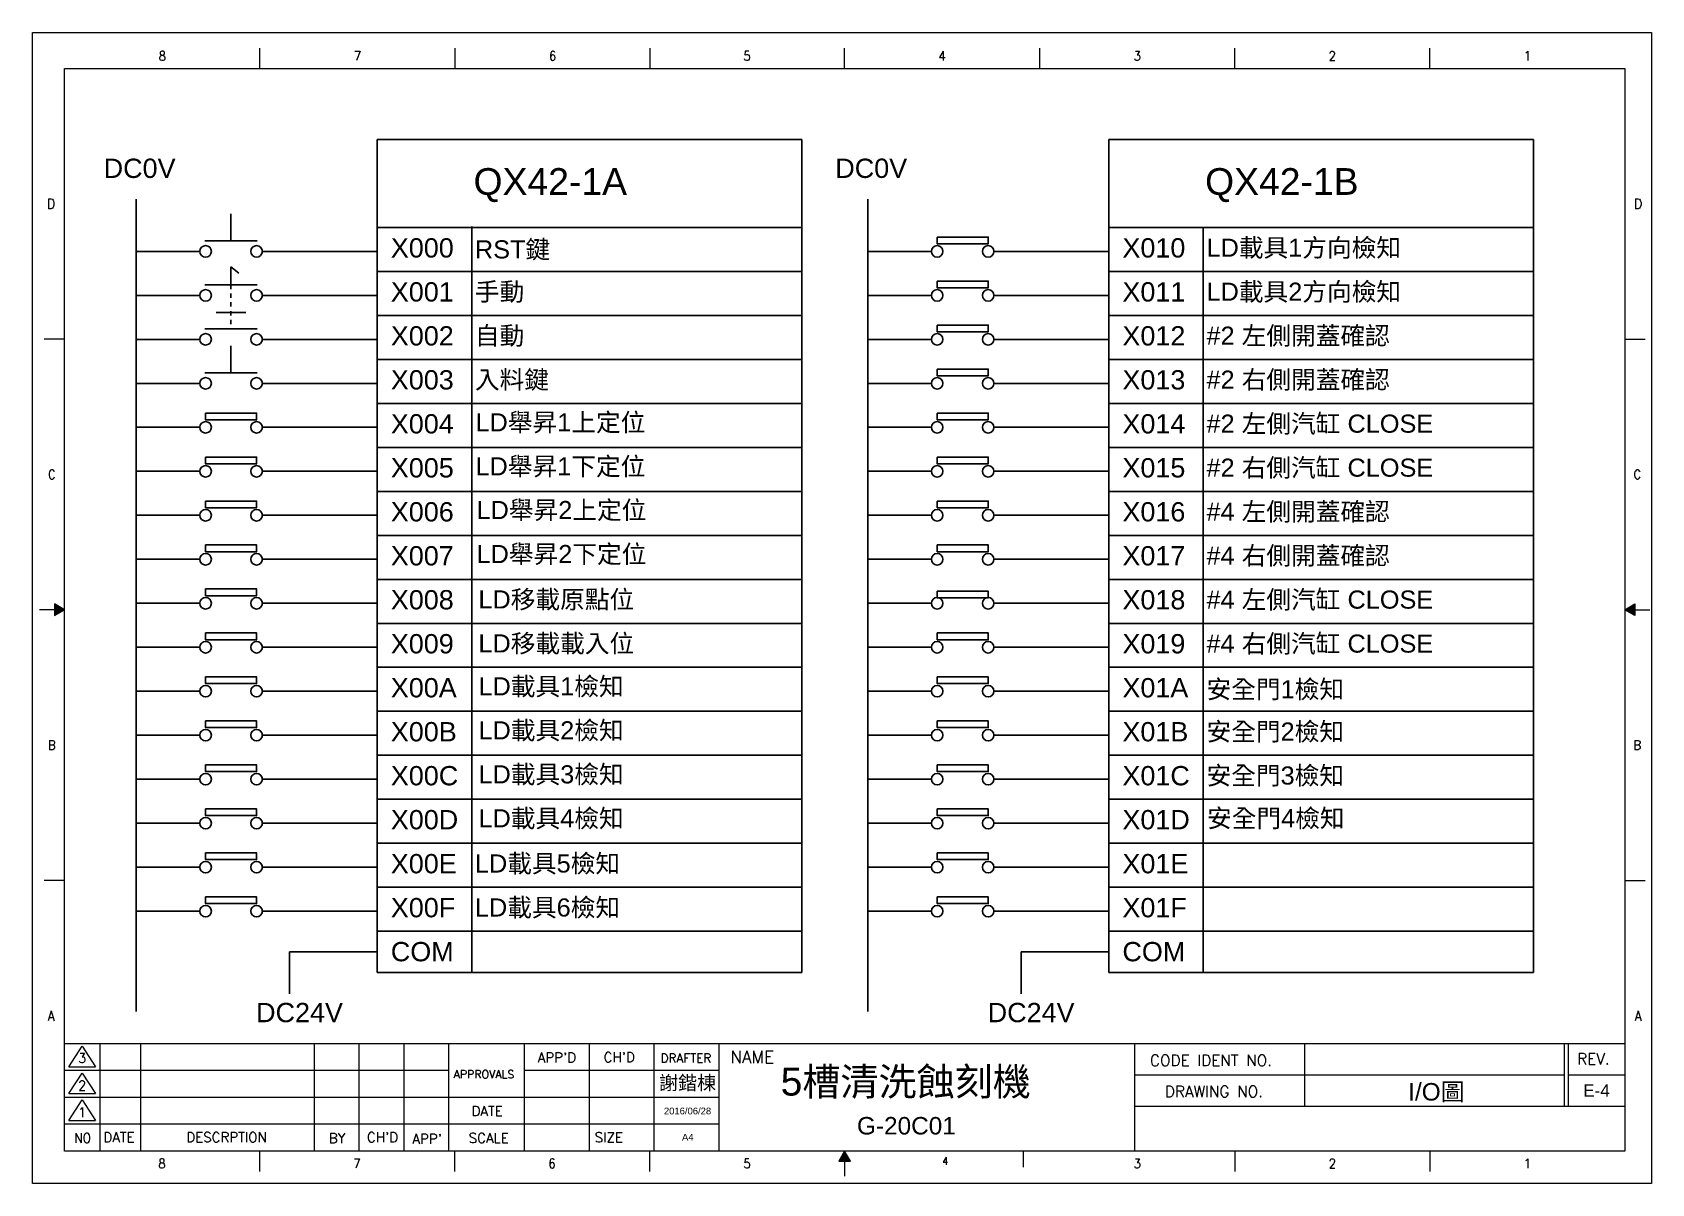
# Model space of a CAD drawing. Header units: millimetres. Extents: x 2150 to 6100, y 1229 to 2029.
# Drawn here: x 2150.3 to 2614.4, y 1229.9 to 1559.6 of the extents above; entities that cross this region are included whole.
import ezdxf
from ezdxf.enums import TextEntityAlignment as Align

# ---------------------------------------------------------------- set-up
doc = ezdxf.new("R2010")
doc.units = ezdxf.units.MM
doc.linetypes.add('JIS_02_1.2', pattern=[2.5, 1.25, -1.25])
for name, color, linetype in [('blue', 5, 'Continuous'), ('DIM', 3, 'Continuous'), ('FRAME', 7, 'Continuous'), ('LINE', 1, 'Continuous'), ('TEXT', 4, 'Continuous')]:
    doc.layers.add(name, color=color, linetype=linetype)
doc.styles.add('MICTEXT-ROD', font='romand.shx', dxfattribs={"bigfont": 'bigfont.shx'})
doc.styles.add('MICTEXT-ROS', font='romans.shx', dxfattribs={"bigfont": 'bigfont.shx'})
doc.styles.get("Standard").update_dxf_attribs({"font": 'ARIAL.TTF'})
doc.styles.add('STYLE2', font='romand.shx')

msp = doc.modelspace()

# ---------------------------------------------------------------- texts
for s, height, p in [('RST鍵', 5.189, (2277.17, 1494.88)), ('LD載具1方向檢知', 5.189, (2486.84, 1495.36)), ('手動', 5.189, (2277.17, 1482.76)), ('LD載具2方向檢知', 5.189, (2486.84, 1482.76)), ('自動', 5.189, (2277.17, 1470.16)), ('#2 左側開蓋確認', 5.189, (2486.84, 1470.16)), ('入料鍵', 5.189, (2277.17, 1457.56)), ('#2 右側開蓋確認', 5.189, (2486.84, 1457.56)), ('LD舉昇1上定位', 5.189, (2277.33, 1445.33)), ('#2 左側汽缸 CLOSE', 5.1895, (2486.84, 1444.96)), ('#2 右側汽缸 CLOSE', 5.1895, (2486.84, 1432.36)), ('#4 左側開蓋確認', 5.189, (2486.84, 1419.76)), ('#4 右側開蓋確認', 5.189, (2486.84, 1407.16)), ('#4 左側汽缸 CLOSE', 5.1895, (2486.84, 1394.56)), ('#4 右側汽缸 CLOSE', 5.1895, (2486.84, 1381.96)), ('安全門1檢知', 5.189, (2486.84, 1368.88)), ('安全門2檢知', 5.189, (2486.84, 1356.76)), ('安全門3檢知', 5.189, (2486.84, 1344.16)), ('LD載具5檢知', 5.189, (2277.17, 1318.96)), ('LD載具6檢知', 5.189, (2277.17, 1306.36))]:
    msp.add_text(s, height=height).set_placement(p)
at = {"color": 0}
for s, p in [('LD舉昇1下定位', (2277.33, 1432.73)), ('LD舉昇2上定位', (2277.63, 1420.2)), ('LD舉昇2下定位', (2277.63, 1407.6)), ('LD移載原點位', (2278.17, 1394.6)), ('LD移載載入位', (2278.17, 1382)), ('LD載具1檢知', (2278.19, 1369.7)), ('LD載具2檢知', (2278.19, 1357.1)), ('LD載具3檢知', (2278.19, 1344.5)), ('LD載具4檢知', (2278.19, 1331.9)), ('安全門4檢知', (2487, 1331.93))]:
    msp.add_text(s, height=5.189, dxfattribs=at).set_placement(p)
at = {"layer": 'TEXT', "color": 7, "linetype": 'Continuous'}
for s, height, p in [('DC0V', 5.529, (2170.78, 1517.94)), ('DC0V', 5.529, (2380.45, 1517.94)), ('QX42-1A', 7.656, (2276.77, 1513.09)), ('QX42-1B', 7.656, (2486.43, 1513.09)), ('X000', 5.529, (2253.07, 1495.14)), ('X010', 5.529, (2462.74, 1495.14)), ('X001', 5.529, (2253.07, 1482.54)), ('X011', 5.529, (2462.74, 1482.54)), ('X002', 5.529, (2253.07, 1469.94)), ('X012', 5.529, (2462.74, 1469.94)), ('X003', 5.529, (2253.07, 1457.34)), ('X013', 5.529, (2462.74, 1457.34)), ('X004', 5.529, (2253.07, 1444.74)), ('X014', 5.529, (2462.74, 1444.74)), ('X005', 5.529, (2253.07, 1432.14)), ('X015', 5.529, (2462.74, 1432.14)), ('X006', 5.529, (2253.07, 1419.54)), ('X016', 5.529, (2462.74, 1419.54)), ('X007', 5.529, (2253.07, 1406.94)), ('X017', 5.529, (2462.74, 1406.94)), ('X008', 5.529, (2253.07, 1394.34)), ('X018', 5.529, (2462.74, 1394.34)), ('X009', 5.529, (2253.07, 1381.74)), ('X019', 5.529, (2462.74, 1381.74)), ('X00A', 5.529, (2253.07, 1369.14)), ('X01A', 5.529, (2462.74, 1369.14)), ('X00B', 5.529, (2253.07, 1356.54)), ('X01B', 5.529, (2462.74, 1356.54)), ('X00C', 5.529, (2253.07, 1343.94)), ('X01C', 5.529, (2462.74, 1343.94)), ('X00D', 5.529, (2253.07, 1331.34)), ('X01D', 5.529, (2462.74, 1331.34)), ('X00E', 5.529, (2253.07, 1318.74)), ('X01E', 5.529, (2462.74, 1318.74)), ('X00F', 5.529, (2253.07, 1306.14)), ('X01F', 5.529, (2462.74, 1306.14)), ('COM', 5.529, (2253.07, 1293.54)), ('COM', 5.529, (2462.74, 1293.54)), ('DC24V', 5.529, (2214.46, 1276.09)), ('DC24V', 5.529, (2424.13, 1276.09))]:
    msp.add_text(s, height=height, dxfattribs=at).set_placement(p)

# ---------------------------------------------------------------- blocks, each defined once
blk = doc.blocks.new('圖框A4')
at = {"layer": 'FRAME', "color": 7, "lineweight": 5}
for p, q in [((99.29, 1212.46), (99.29, 1218.27)), ((155.2, 1212.46), (155.2, 1218.27)), ((211.1, 1212.46), (211.1, 1218.27)), ((266.85, 1212.46), (266.85, 1218.27)), ((322.76, 1212.46), (322.76, 1218.27)), ((378.66, 1212.46), (378.66, 1218.27)), ((434.56, 1212.46), (434.56, 1218.27)), ((43.25, 1212.46), (490.46, 1212.46)), ((43.25, 902.31), (43.25, 1212.46)), ((490.46, 1212.46), (490.46, 1212.46)), ((43.25, 1134.92), (37.44, 1134.92)), ((490.46, 1134.92), (496.27, 1134.92)), ((40.39, 1059.03), (40.39, 1055.74)), ((43.25, 1057.39), (40.39, 1059.03)), ((490.46, 1057.39), (493.32, 1059.03)), ((493.32, 1059.03), (493.32, 1055.74)), ((43.25, 1057.39), (36.09, 1057.39)), ((40.39, 1055.74), (43.25, 1057.39)), ((493.32, 1055.74), (490.46, 1057.39)), ((490.46, 1057.39), (497.61, 1057.39)), ((43.25, 979.85), (37.44, 979.85)), ((490.46, 979.85), (496.27, 979.85)), ((44.53, 926.47), (48.37, 932.34)), ((48.37, 932.34), (52.21, 926.47)), ((44.53, 926.47), (52.21, 926.47)), ((44.53, 918.78), (48.37, 924.66)), ((48.37, 924.66), (52.21, 918.78)), ((44.53, 918.78), (52.21, 918.78)), ((44.53, 911.1), (48.37, 916.97)), ((48.37, 916.97), (52.21, 911.1)), ((44.53, 911.1), (52.21, 911.1)), ((99.15, 902.31), (99.15, 896.5)), ((155.05, 902.31), (155.05, 896.5)), ((210.95, 902.31), (210.95, 896.5)), ((266.85, 902.31), (265.2, 899.46)), ((266.85, 902.31), (266.85, 895.16)), ((268.5, 899.46), (266.85, 902.31)), ((318.07, 902.31), (318.07, 897.67)), ((378.66, 902.31), (378.66, 896.5)), ((434.56, 902.31), (434.56, 896.5)), ((265.2, 899.46), (268.5, 899.46))]:
    blk.add_line(p, q, dxfattribs=at)
at = {"layer": 'FRAME', "lineweight": 5}
for p, q in [((490.46, 1212.46), (490.46, 902.31)), ((490.46, 933.05), (43.25, 933.05)), ((53.49, 902.31), (53.49, 933.05)), ((65.11, 902.31), (65.11, 933.05)), ((114.96, 902.31), (114.96, 933.05)), ((127.77, 902.31), (127.77, 933.05)), ((140.58, 902.31), (140.58, 933.05)), ((153.38, 902.31), (153.38, 933.05)), ((175.15, 902.31), (175.15, 933.05)), ((193.72, 902.31), (193.72, 933.05)), ((212.29, 902.31), (212.29, 933.05)), ((230.86, 902.31), (230.86, 933.05)), ((349.91, 933.05), (349.91, 902.31)), ((398.7, 933.05), (398.7, 915.12)), ((473.04, 933.05), (473.04, 915.12)), ((474.2, 933.05), (474.2, 915.12)), ((153.38, 925.36), (43.25, 925.36)), ((230.86, 925.36), (175.15, 925.36)), ((473.04, 924.08), (349.91, 924.08)), ((490.46, 924.08), (474.2, 924.08)), ((230.86, 917.68), (43.25, 917.68)), ((490.46, 915.12), (349.91, 915.12)), ((230.86, 910), (43.25, 910)), ((490.46, 902.31), (43.25, 902.31))]:
    blk.add_line(p, q, dxfattribs=at)
at = {"layer": 'FRAME', "color": 7, "lineweight": 5}
for points in [[(40.39, 1059.03), (40.39, 1055.74), (43.25, 1057.39)], [(493.32, 1059.03), (493.32, 1055.74), (490.46, 1057.39)], [(268.5, 899.46), (266.85, 902.31), (265.2, 899.46)]]:
    blk.add_solid(points, dxfattribs=at)
at = {"layer": 'LINE', "color": 0, "lineweight": 0}
for p, q in [((34.08, 1222.77), (498.14, 1222.77)), ((34.08, 893), (34.08, 1222.77)), ((498.14, 1222.77), (498.14, 893)), ((498.14, 893), (34.08, 893))]:
    blk.add_line(p, q, dxfattribs=at)
at = {"color": 3, "lineweight": 5}
blk.add_text('A4', height=1.936, dxfattribs=at).set_placement((220.25, 905.31))
at = {"layer": 'DIM', "color": 0, "lineweight": 5}
for tag, height, p in [('A', 2.9, (436.35, 928.74)), ('C', 2.9, (284.37, 922.35)), ('J', 1.94, (184.48, 921.48)), ('G', 1.94, (202.97, 921.48)), ('E', 1.94, (221.84, 921.96)), ('B', 2.9, (436.45, 919.25)), ('L', 1.94, (482.33, 919.64)), ('K', 1.94, (184.48, 913.83)), ('H', 1.94, (202.97, 913.83)), ('F', 1.94, (221.84, 913.83)), ('D', 2.9, (284.57, 909.57))]:
    blk.add_attdef(tag, text='', height=height, dxfattribs=at).set_placement(p, align=Align.MIDDLE)
at = {"layer": 'FRAME', "color": 7, "lineweight": 5, "style": 'MICTEXT-ROD', "width": 0.9}
for s, height, p in [('8', 2.67, (71.34, 1216.03)), ('7', 2.67, (127.25, 1216.03)), ('6', 2.67, (183.15, 1216.03)), ('5', 2.67, (238.9, 1216.03)), ('4', 2.67, (294.8, 1216.03)), ('3', 2.67, (350.71, 1216.03)), ('2', 2.67, (406.61, 1216.03)), ('1', 2.67, (462.51, 1216.03)), ('D', 2.85, (39.44, 1173.69)), ('D', 2.85, (494.27, 1173.69)), ('C', 2.67, (39.67, 1096.15)), ('C', 2.67, (494.04, 1096.15)), ('B', 2.67, (39.67, 1018.62)), ('B', 2.67, (494.04, 1018.62)), ('A', 2.85, (39.44, 941.08)), ('A', 2.85, (494.27, 941.08)), ('4', 2.14, (295.71, 899.45)), ('8', 2.67, (71.2, 898.74)), ('7', 2.67, (127.1, 898.74)), ('6', 2.67, (183, 898.74)), ('5', 2.67, (238.9, 898.74)), ('3', 2.67, (350.71, 898.74)), ('2', 2.67, (406.61, 898.74)), ('1', 2.67, (462.51, 898.74))]:
    blk.add_text(s, height=height, dxfattribs=at).set_placement(p, align=Align.MIDDLE)
at = {"layer": 'FRAME', "color": 7, "lineweight": 5, "style": 'MICTEXT-ROS', "width": 0.9}
for s, height, p in [('3', 2.82, (47.24, 927.57)), ('2', 2.82, (47.24, 919.68)), ('1', 2.82, (47.24, 912)), ('NO', 2.817, (46.1, 904.64))]:
    blk.add_text(s, height=height, dxfattribs=at).set_placement(p)
at = {"layer": 'FRAME', "color": 7, "lineweight": 5}
for s, height, style, p in [("APP'D", 2.817, 'STYLE2', (178.93, 927.72)), ("CH'D", 2.817, 'STYLE2', (197.8, 927.8)), ('DRAFTER', 2.536, 'STYLE2', (214.1, 927.69)), ('NAME', 3.522, 'STYLE2', (234.12, 927.53)), ('CODE IDENT NO.', 3.2017, 'STYLE2', (354.35, 926.7)), ('REV.', 3.202, 'MICTEXT-ROS', (476.78, 927.13)), ('APPROVALS', 2.305, 'STYLE2', (154.8, 923.16)), ('DRAWING NO.', 3.2017, 'STYLE2', (358.62, 917.77)), ('DATE', 2.817, 'STYLE2', (159.94, 912.36)), ('DATE', 2.817, 'STYLE2', (54.43, 904.87)), ('DESCRPTION', 2.817, 'STYLE2', (78.21, 904.88)), ('BY', 2.817, 'STYLE2', (119.03, 904.6)), ("CH'D", 2.817, 'STYLE2', (129.95, 904.87)), ("APP'", 2.817, 'STYLE2', (143.01, 904.42)), ('SCALE', 2.817, 'STYLE2', (159.13, 904.65)), ('SIZE', 2.817, 'STYLE2', (195.24, 904.84))]:
    blk.add_text(s, height=height, dxfattribs=dict(at, style=style)).set_placement(p)

# ---------------------------------------------------------------- linework, layer by layer
for p, q in [((2207.26, 1499.92), (2207.26, 1507.64)), ((2199.78, 1499.92), (2214.75, 1499.92)), ((2207.26, 1487.32), (2207.26, 1492.45)), ((2207.26, 1492.45), (2209.51, 1490.66)), ((2199.78, 1487.32), (2214.75, 1487.32)), ((2202.99, 1479.44), (2211.54, 1479.44)), ((2199.78, 1474.72), (2214.75, 1474.72)), ((2207.26, 1462.12), (2207.26, 1469.84)), ((2199.78, 1462.12), (2214.75, 1462.12))]:
    msp.add_line(p, q)
at = {"linetype": 'JIS_02_1.2'}
msp.add_line((2207.26, 1487.32), (2207.26, 1474.72), dxfattribs=at)
at = {"layer": 'blue', "color": 7}
for p, q in [((2249.19, 1528.95), (2370.86, 1528.95)), ((2249.19, 1290.37), (2249.19, 1528.95)), ((2370.86, 1528.95), (2370.86, 1290.37)), ((2458.85, 1528.95), (2580.53, 1528.95)), ((2458.85, 1290.37), (2458.85, 1528.95)), ((2580.53, 1528.95), (2580.53, 1290.37)), ((2180.09, 1511.88), (2180.09, 1279.11)), ((2389.75, 1511.88), (2389.75, 1279.11)), ((2249.19, 1503.75), (2370.86, 1503.75)), ((2276.25, 1290.62), (2276.25, 1504)), ((2458.85, 1503.75), (2580.53, 1503.75)), ((2485.92, 1290.37), (2485.92, 1503.75)), ((2198.33, 1496.9), (2180.1, 1496.9)), ((2249.19, 1496.9), (2216.25, 1496.9)), ((2408, 1496.9), (2389.76, 1496.9)), ((2458.85, 1496.9), (2425.92, 1496.9)), ((2249.19, 1491.15), (2370.86, 1491.15)), ((2458.85, 1491.15), (2580.53, 1491.15)), ((2198.33, 1484.3), (2180.1, 1484.3)), ((2249.19, 1484.3), (2216.25, 1484.3)), ((2408, 1484.3), (2389.76, 1484.3)), ((2458.85, 1484.3), (2425.92, 1484.3)), ((2249.19, 1478.55), (2370.86, 1478.55)), ((2458.85, 1478.55), (2580.53, 1478.55)), ((2198.33, 1471.7), (2180.1, 1471.7)), ((2249.19, 1471.7), (2216.25, 1471.7)), ((2408, 1471.7), (2389.76, 1471.7)), ((2458.85, 1471.7), (2425.92, 1471.7)), ((2249.19, 1465.95), (2370.86, 1465.95)), ((2458.85, 1465.95), (2580.53, 1465.95)), ((2198.33, 1459.1), (2180.1, 1459.1)), ((2249.19, 1459.1), (2216.25, 1459.1)), ((2408, 1459.1), (2389.76, 1459.1)), ((2458.85, 1459.1), (2425.92, 1459.1)), ((2249.19, 1453.35), (2370.86, 1453.35)), ((2458.85, 1453.35), (2580.53, 1453.35)), ((2198.33, 1446.5), (2180.1, 1446.5)), ((2249.19, 1446.5), (2216.25, 1446.5)), ((2408, 1446.5), (2389.76, 1446.5)), ((2458.85, 1446.5), (2425.92, 1446.5)), ((2249.19, 1440.75), (2370.86, 1440.75)), ((2458.85, 1440.75), (2580.53, 1440.75)), ((2198.33, 1433.9), (2180.1, 1433.9)), ((2249.19, 1433.9), (2216.25, 1433.9)), ((2408, 1433.9), (2389.76, 1433.9)), ((2458.85, 1433.9), (2425.92, 1433.9)), ((2249.19, 1428.15), (2370.86, 1428.15)), ((2458.85, 1428.15), (2580.53, 1428.15)), ((2198.33, 1421.3), (2180.1, 1421.3)), ((2249.19, 1421.3), (2216.25, 1421.3)), ((2408, 1421.3), (2389.76, 1421.3)), ((2458.85, 1421.3), (2425.92, 1421.3)), ((2249.19, 1415.55), (2370.86, 1415.55)), ((2458.85, 1415.55), (2580.53, 1415.55)), ((2198.33, 1408.7), (2180.1, 1408.7)), ((2249.19, 1408.7), (2216.25, 1408.7)), ((2408, 1408.7), (2389.76, 1408.7)), ((2458.85, 1408.7), (2425.92, 1408.7)), ((2249.19, 1402.95), (2370.86, 1402.95)), ((2458.85, 1402.95), (2580.53, 1402.95)), ((2198.33, 1396.1), (2180.1, 1396.1)), ((2249.19, 1396.1), (2216.25, 1396.1)), ((2408, 1396.1), (2389.76, 1396.1)), ((2458.85, 1396.1), (2425.92, 1396.1)), ((2249.19, 1390.35), (2370.86, 1390.35)), ((2458.85, 1390.35), (2580.53, 1390.35)), ((2198.33, 1383.5), (2180.1, 1383.5)), ((2249.19, 1383.5), (2216.25, 1383.5)), ((2408, 1383.5), (2389.76, 1383.5)), ((2458.85, 1383.5), (2425.92, 1383.5)), ((2249.19, 1377.75), (2370.86, 1377.75)), ((2458.85, 1377.75), (2580.53, 1377.75)), ((2198.33, 1370.9), (2180.1, 1370.9)), ((2249.19, 1370.9), (2216.25, 1370.9)), ((2408, 1370.9), (2389.76, 1370.9)), ((2458.85, 1370.9), (2425.92, 1370.9)), ((2249.19, 1365.15), (2370.86, 1365.15)), ((2458.85, 1365.15), (2580.53, 1365.15)), ((2198.33, 1358.3), (2180.1, 1358.3)), ((2249.19, 1358.3), (2216.25, 1358.3)), ((2408, 1358.3), (2389.76, 1358.3)), ((2458.85, 1358.3), (2425.92, 1358.3)), ((2249.19, 1352.55), (2370.86, 1352.55)), ((2458.85, 1352.55), (2580.53, 1352.55)), ((2198.33, 1345.7), (2180.1, 1345.7)), ((2249.19, 1345.7), (2216.25, 1345.7)), ((2408, 1345.7), (2389.76, 1345.7)), ((2458.85, 1345.7), (2425.92, 1345.7)), ((2249.19, 1339.95), (2370.86, 1339.95)), ((2458.85, 1339.95), (2580.53, 1339.95)), ((2198.33, 1333.1), (2180.1, 1333.1)), ((2249.19, 1333.1), (2216.25, 1333.1)), ((2408, 1333.1), (2389.76, 1333.1)), ((2458.85, 1333.1), (2425.92, 1333.1)), ((2249.19, 1327.35), (2370.86, 1327.35)), ((2458.85, 1327.35), (2580.53, 1327.35)), ((2198.33, 1320.5), (2180.1, 1320.5)), ((2249.19, 1320.5), (2216.25, 1320.5)), ((2408, 1320.5), (2389.76, 1320.5)), ((2458.85, 1320.5), (2425.92, 1320.5)), ((2249.19, 1314.75), (2370.86, 1314.75)), ((2458.85, 1314.75), (2580.53, 1314.75)), ((2198.33, 1307.9), (2180.1, 1307.9)), ((2249.19, 1307.9), (2216.25, 1307.9)), ((2408, 1307.9), (2389.76, 1307.9)), ((2458.85, 1307.9), (2425.92, 1307.9)), ((2249.19, 1302.15), (2370.86, 1302.15)), ((2458.85, 1302.15), (2580.53, 1302.15)), ((2458.85, 1302.15), (2580.53, 1302.15)), ((2370.86, 1290.37), (2249.19, 1290.37)), ((2580.53, 1290.37), (2458.85, 1290.37))]:
    msp.add_line(p, q, dxfattribs=at)
for points in [[(2409.65, 1500.99), (2424.27, 1500.99), (2424.27, 1499.07), (2409.65, 1499.07)], [(2409.65, 1488.39), (2424.27, 1488.39), (2424.27, 1486.47), (2409.65, 1486.47)], [(2409.65, 1475.79), (2424.27, 1475.79), (2424.27, 1473.87), (2409.65, 1473.87)], [(2409.65, 1463.19), (2424.27, 1463.19), (2424.27, 1461.27), (2409.65, 1461.27)], [(2199.99, 1450.59), (2214.6, 1450.59), (2214.6, 1448.67), (2199.99, 1448.67)], [(2409.65, 1450.59), (2424.27, 1450.59), (2424.27, 1448.67), (2409.65, 1448.67)], [(2199.99, 1437.99), (2214.6, 1437.99), (2214.6, 1436.07), (2199.99, 1436.07)], [(2409.65, 1437.99), (2424.27, 1437.99), (2424.27, 1436.07), (2409.65, 1436.07)], [(2199.99, 1425.39), (2214.6, 1425.39), (2214.6, 1423.47), (2199.99, 1423.47)], [(2409.65, 1425.39), (2424.27, 1425.39), (2424.27, 1423.47), (2409.65, 1423.47)], [(2199.99, 1412.79), (2214.6, 1412.79), (2214.6, 1410.87), (2199.99, 1410.87)], [(2409.65, 1412.79), (2424.27, 1412.79), (2424.27, 1410.87), (2409.65, 1410.87)], [(2199.99, 1400.19), (2214.6, 1400.19), (2214.6, 1398.27), (2199.99, 1398.27)], [(2409.64, 1399.59), (2424.25, 1399.59), (2424.25, 1397.66), (2409.64, 1397.66)], [(2199.99, 1387.59), (2214.6, 1387.59), (2214.6, 1385.67), (2199.99, 1385.67)], [(2409.65, 1387.59), (2424.27, 1387.59), (2424.27, 1385.67), (2409.65, 1385.67)], [(2199.99, 1374.99), (2214.6, 1374.99), (2214.6, 1373.07), (2199.99, 1373.07)], [(2409.65, 1374.99), (2424.27, 1374.99), (2424.27, 1373.07), (2409.65, 1373.07)], [(2199.99, 1362.39), (2214.6, 1362.39), (2214.6, 1360.47), (2199.99, 1360.47)], [(2409.65, 1362.39), (2424.27, 1362.39), (2424.27, 1360.47), (2409.65, 1360.47)], [(2199.99, 1349.79), (2214.6, 1349.79), (2214.6, 1347.87), (2199.99, 1347.87)], [(2409.65, 1349.79), (2424.27, 1349.79), (2424.27, 1347.87), (2409.65, 1347.87)], [(2199.99, 1337.19), (2214.6, 1337.19), (2214.6, 1335.27), (2199.99, 1335.27)], [(2409.65, 1337.19), (2424.27, 1337.19), (2424.27, 1335.27), (2409.65, 1335.27)], [(2199.99, 1324.59), (2214.6, 1324.59), (2214.6, 1322.67), (2199.99, 1322.67)], [(2409.65, 1324.59), (2424.27, 1324.59), (2424.27, 1322.67), (2409.65, 1322.67)], [(2199.99, 1311.99), (2214.6, 1311.99), (2214.6, 1310.07), (2199.99, 1310.07)], [(2409.65, 1311.99), (2424.27, 1311.99), (2424.27, 1310.07), (2409.65, 1310.07)]]:
    msp.add_lwpolyline(points, close=True, dxfattribs=at)
for centre in [(2199.99, 1496.9), (2214.6, 1496.9), (2409.65, 1496.9), (2424.27, 1496.9), (2199.99, 1484.3), (2214.6, 1484.3), (2409.65, 1484.3), (2424.27, 1484.3), (2199.99, 1471.7), (2214.6, 1471.7), (2409.65, 1471.7), (2424.27, 1471.7), (2199.99, 1459.1), (2214.6, 1459.1), (2214.6, 1459.1), (2409.65, 1459.1), (2424.27, 1459.1), (2199.99, 1446.5), (2214.6, 1446.5), (2214.6, 1446.5), (2214.6, 1446.5), (2409.65, 1446.5), (2424.27, 1446.5), (2199.99, 1433.9), (2199.99, 1433.9), (2214.6, 1433.9), (2214.6, 1433.9), (2214.6, 1433.9), (2409.65, 1433.9), (2424.27, 1433.9), (2199.99, 1421.3), (2199.99, 1421.3), (2214.6, 1421.3), (2214.6, 1421.3), (2214.6, 1421.3), (2409.65, 1421.3), (2424.27, 1421.3), (2199.99, 1408.7), (2199.99, 1408.7), (2214.6, 1408.7), (2214.6, 1408.7), (2409.65, 1408.7), (2424.27, 1408.7), (2199.99, 1396.1), (2199.99, 1396.1), (2214.6, 1396.1), (2214.6, 1396.1), (2409.65, 1396.1), (2424.27, 1396.1), (2199.99, 1383.5), (2199.99, 1383.5), (2214.6, 1383.5), (2214.6, 1383.5), (2409.65, 1383.5), (2424.27, 1383.5), (2199.99, 1370.9), (2199.99, 1370.9), (2214.6, 1370.9), (2214.6, 1370.9), (2409.65, 1370.9), (2424.27, 1370.9), (2199.99, 1358.3), (2214.6, 1358.3), (2409.65, 1358.3), (2424.27, 1358.3), (2199.99, 1345.7), (2214.6, 1345.7), (2409.65, 1345.7), (2424.27, 1345.7), (2199.99, 1333.1), (2214.6, 1333.1), (2409.65, 1333.1), (2424.27, 1333.1), (2199.99, 1320.5), (2214.6, 1320.5), (2409.65, 1320.5), (2424.27, 1320.5), (2199.99, 1307.9), (2214.6, 1307.9), (2409.65, 1307.9), (2424.27, 1307.9)]:
    msp.add_circle(centre, 1.65, dxfattribs=at)
at = {"layer": 'LINE', "color": 7}
for p, q in [((2249.19, 1296.29), (2224.03, 1296.29)), ((2224.03, 1296.29), (2224.03, 1284.19)), ((2458.85, 1296.29), (2433.7, 1296.29)), ((2433.7, 1296.29), (2433.7, 1284.19))]:
    msp.add_line(p, q, dxfattribs=at)

# ---------------------------------------------------------------- block references
at = {"layer": 'LINE', "color": 0}
ref = msp.add_blockref('圖框A4', (2116.27, 336.86), dxfattribs=at)
ref.add_attrib('L', 'E-4', dxfattribs={"layer": 'DIM', "color": 0, "lineweight": 5, "height": 3.5}).set_placement((2598.6, 1256.5), align=Align.MIDDLE)
ref.add_attrib('B', 'I/O圖', dxfattribs={"layer": 'DIM', "color": 0, "lineweight": 5, "height": 5}).set_placement((2552.71, 1256.11), align=Align.MIDDLE)
ref.add_attrib('C', '5槽清洗蝕刻機', dxfattribs={"layer": 'DIM', "color": 0, "lineweight": 5, "height": 8}).set_placement((2400.64, 1259.21), align=Align.MIDDLE)
ref.add_attrib('D', 'G-20C01', dxfattribs={"layer": 'DIM', "color": 0, "lineweight": 5, "height": 5}).set_placement((2400.83, 1246.43), align=Align.MIDDLE)
ref.add_attrib('E', '謝鍇棟', dxfattribs={"layer": 'DIM', "color": 0, "lineweight": 5, "height": 4}).set_placement((2338.11, 1258.82), align=Align.MIDDLE)
ref.add_attrib('F', '2016/06/28', dxfattribs={"layer": 'DIM', "color": 0, "lineweight": 5, "height": 1.936}).set_placement((2338.11, 1250.69), align=Align.MIDDLE)

msp.set_redraw_order([(e.dxf.handle, doc.entitydb.next_handle()) for e in msp.query("TEXT MTEXT ATTDEF DIMENSION ARC_DIMENSION")])  # texts and dimensions are drawn at this point

doc.saveas('drawing.dxf')
